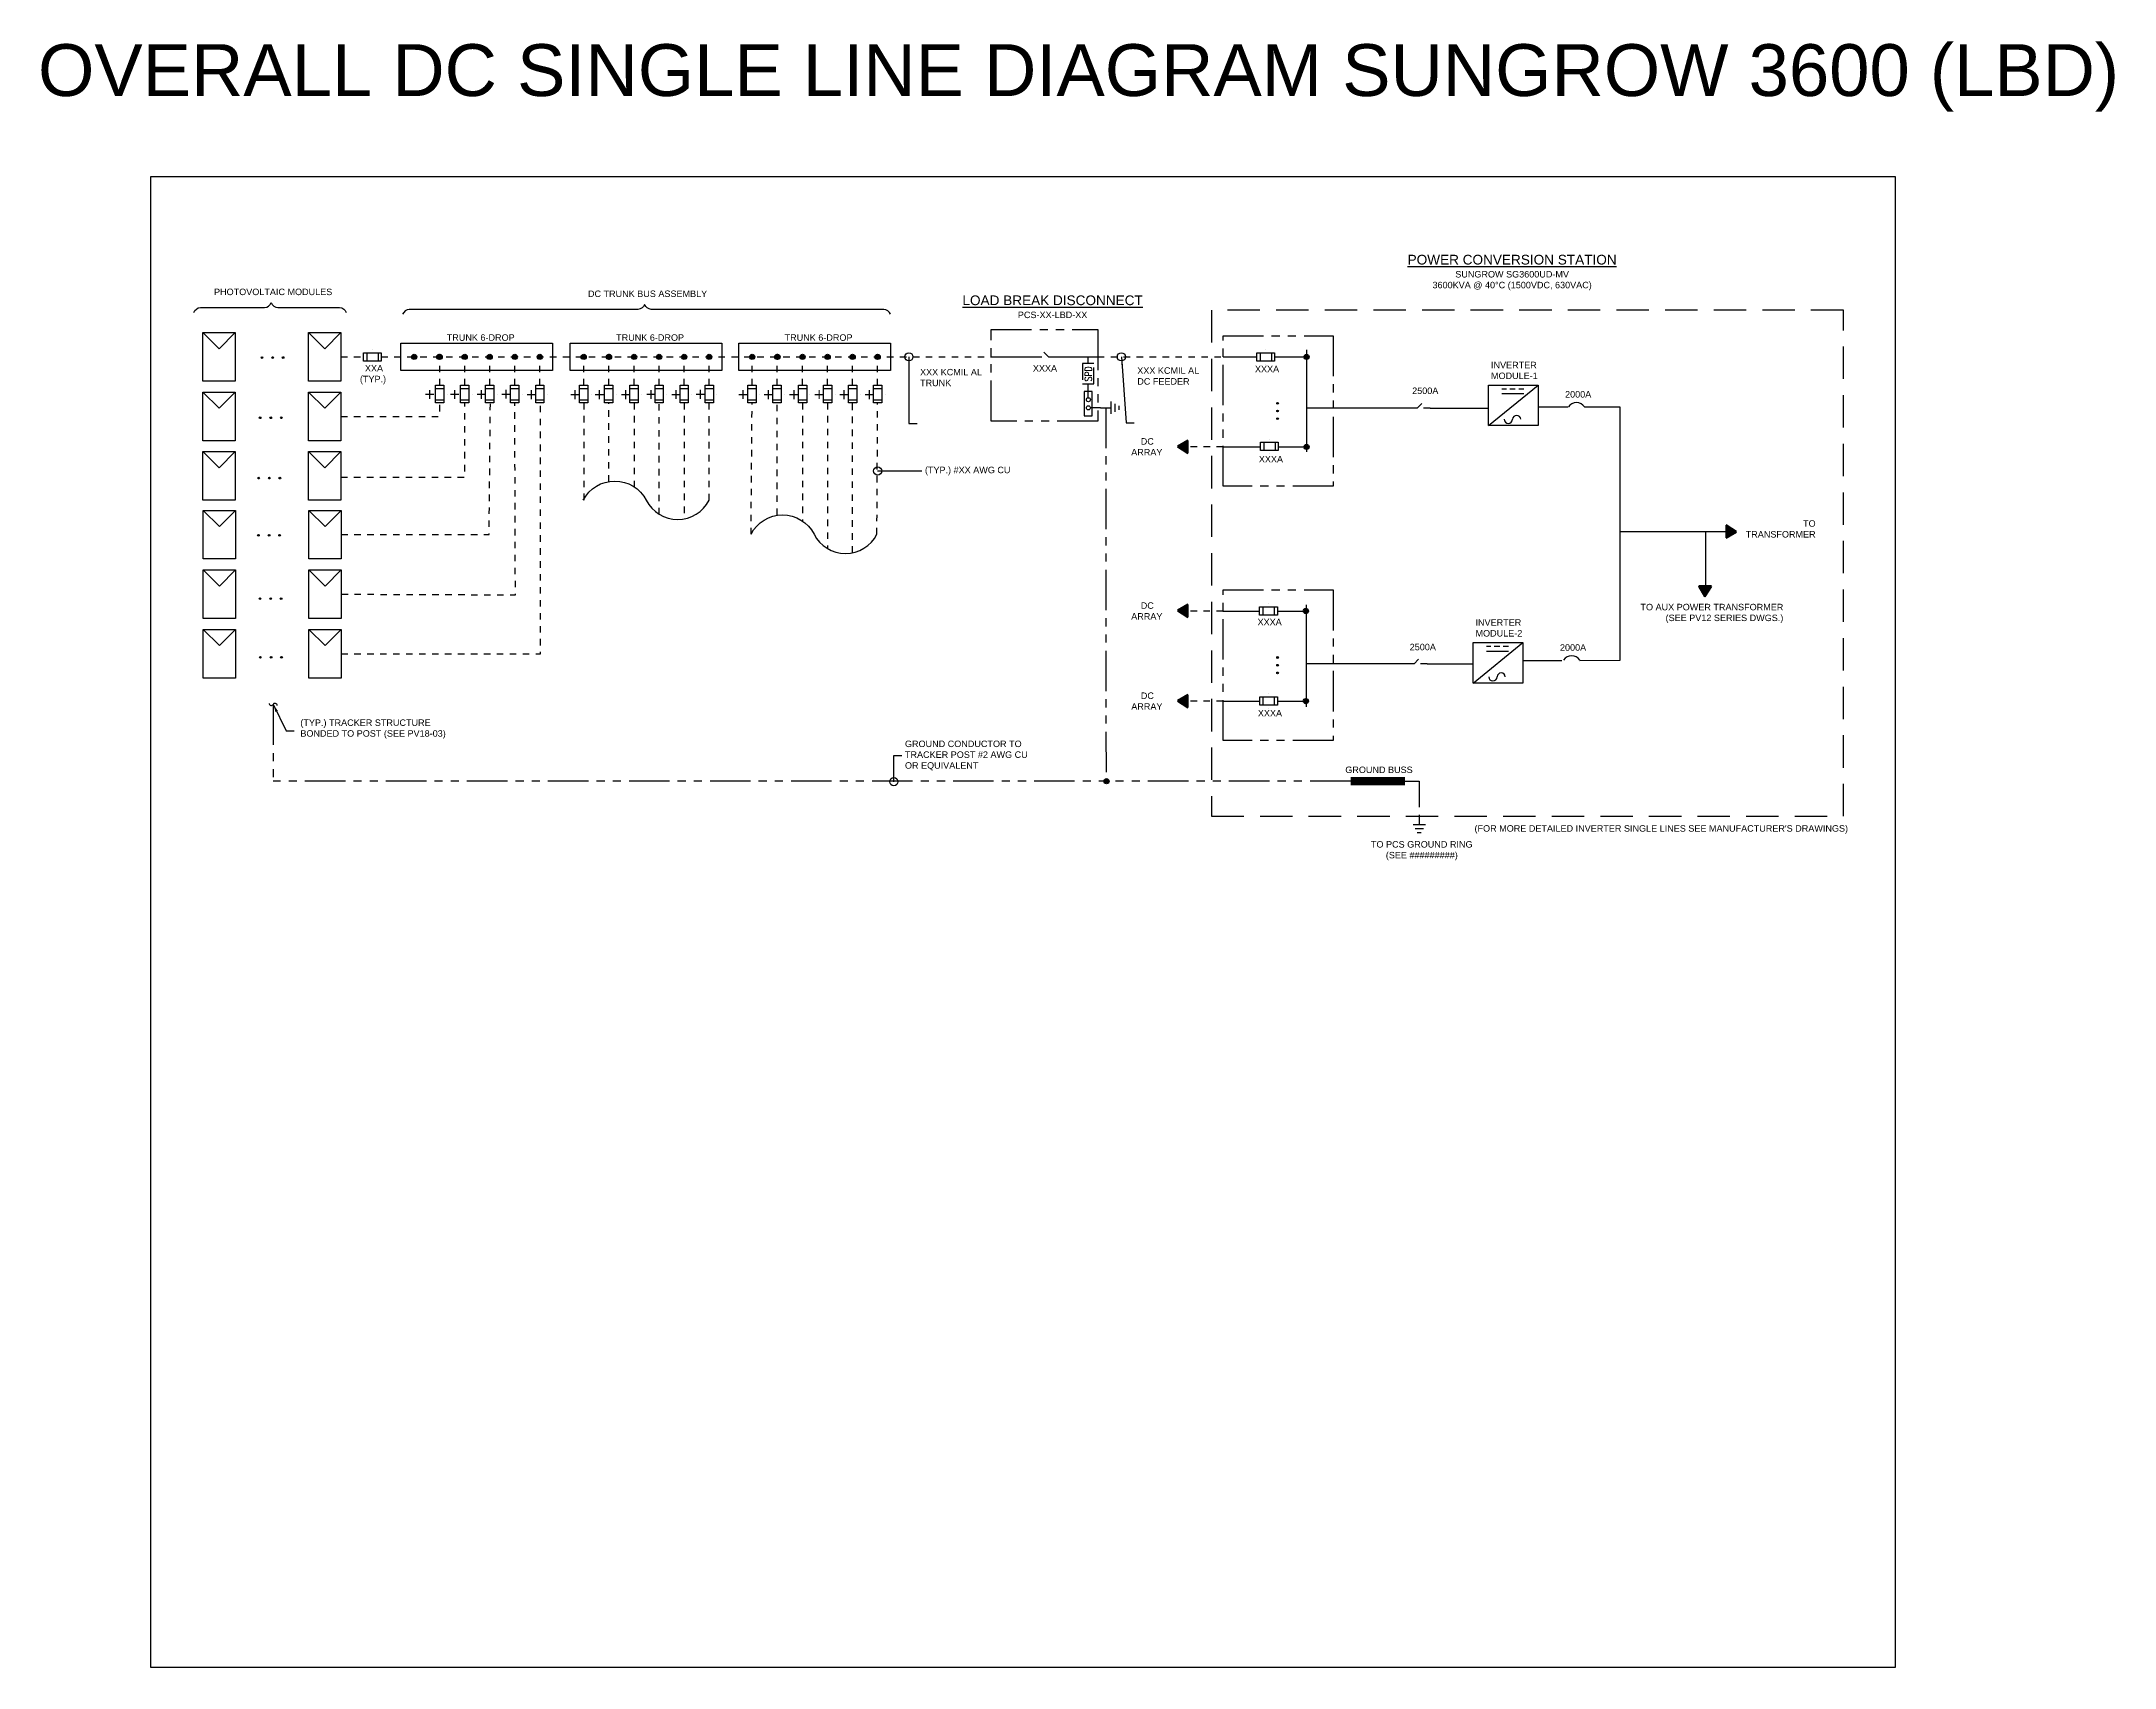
# Model space of a CAD drawing. Header units: feet. Extents: x -17 to 369, y -41 to 98.
# Drawn here: x 246.85 to 278.83, y 35.7 to 60.8 of the extents above; entities that cross this region are included whole.
import ezdxf

# ---------------------------------------------------------------- set-up
doc = ezdxf.new("R2010")
doc.units = ezdxf.units.FT
doc.header["$MEASUREMENT"] = 0
for name, pattern in [('DASHED', [0.75, 0.5, -0.25]), ('DASHED2', [0.375, 0.25, -0.125]), ('HIDDEN', [0.375, 0.25, -0.125]), ('HIDDEN4', [0.0935, 0.0625, -0.031]), ('PHANTOM2', [1.25, 0.625, -0.125, 0.125, -0.125, 0.125, -0.125])]:
    doc.linetypes.add(name, pattern=pattern)
for name, color, linetype in [('E-1LIN', 4, 'Continuous'), ('E-CABL', 133, 'HIDDEN4'), ('E-ELEC-BRDR', 171, 'DASHED2'), ('E-HVMV-EQUP', 91, 'Continuous'), ('E-LV-BUS', 32, 'Continuous'), ('E-LV-EQUP', 211, 'Continuous'), ('E-PROD-COND-06F', 4, 'Continuous'), ('E-TEXT', 7, 'Continuous'), ('G-ANNO-TEXT', 1, 'Continuous')]:
    doc.layers.add(name, color=color, linetype=linetype)
doc.layers.add('G-TABL', color=7, linetype='Continuous', lineweight=40)
doc.layers.add('PV-PCS BOUNDARY', color=224, linetype='DASHED2', lineweight=90)
doc.styles.add('FSLR_Notes', font='Simplex.shx', dxfattribs={"width": 0.8, "height": 0.109375})
doc.styles.add('NEI-A', font='arial.ttf')
doc.styles.add('T10', font='romans.shx', dxfattribs={"height": 0.1})
doc.dimstyles.new('NEI-A', dxfattribs={"dimtxt": 0.1, "dimasz": 0.125, "dimexe": 0.0625, "dimexo": 0.0625, "dimgap": 0.0625, "dimtad": 0, "dimtih": 1, "dimtoh": 1, "dimdec": 4, "dimzin": 3, "dimdsep": 46, "dimlunit": 4, "dimtxsty": 'NEI-A', "dimcen": 0, "dimadec": 0, "dimazin": 0, "dimtfac": 0.75, "dimtdec": 4, "dimtofl": 0, "dimtmove": 0, "dimatfit": 3, "dimfxl": 1, "dimfrac": 1, "dimtolj": 1, "dimtzin": 0, "dimarcsym": 0})

msp = doc.modelspace()

# ---------------------------------------------------------------- texts
at = {"layer": 'Defpoints', "color": 1, "insert": (262.849, 59.718), "char_height": 0.8, "attachment_point": 8, "style": 'NEI-A'}
msp.add_mtext('OVERALL DC SINGLE LINE DIAGRAM SUNGROW 3600 (LBD)', dxfattribs=at)
at = {"layer": 'G-ANNO-TEXT', "char_height": 0.15, "attachment_point": 2, "style": 'NEI-A'}
for s, insert in [('{\\LPOWER CONVERSION STATION\\P\\H0.66667x;\\lSUNGROW SG3600UD-MV\\P3600KVA @ 40%%DC (1500VDC, 630VAC)}', (269.538, 57.508)), ('{\\LLOAD BREAK DISCONNECT\\P\\H0.66667x;\\lPCS-XX-LBD-XX}', (262.449, 56.881)), ("{\\H0.66667x;(FOR MORE DETAILED INVERTER SINGLE LINES SEE MANUFACTURER'S DRAWINGS)}", (271.839, 48.705))]:
    msp.add_mtext(s, dxfattribs=dict(at, insert=insert))
at = {"layer": 'G-ANNO-TEXT', "style": 'NEI-A'}
for s, insert, char_height, width, attachment_point in [('PHOTOVOLTAIC MODULES', (251.336, 56.935), 0.1, 1.81785, 6), ('DC TRUNK BUS ASSEMBLY', (257.12, 56.906), 0.1, 1.93286, 6), ('\\pt0.5;TRUNK 6-DROP', (254.15, 56.23), 0.1, 1.14384, 6), ('TRUNK 6-DROP', (256.763, 56.23), 0.1, 1.14384, 6), ('TRUNK 6-DROP', (259.362, 56.23), 0.1, 1.14384, 6), ('\\A1;XXA\\P\\pi-0.07736;(TYP.)', (251.84, 55.659), 0.1, 0.23531, 4), ('XXX KCMIL AL^JTRUNK', (260.404, 55.613), 0.1, 0.98111, 4), ('\\A1;\\pi0.18661;XXXA', (261.958, 55.756), 0.1, 0.74552, 4), ('XXX KCMIL AL\\PDC FEEDER', (263.755, 55.637), 0.1, 0.97551, 4), ('\\A1;\\pi0.51683;XXXA ', (265.054, 55.745), 0.1, 1.40596, 4), ('\\A1;INVERTER MODULE-1', (269.212, 55.723), 0.1, 0.70557, 4), ('+', (252.758, 55.456), 0.2, 0.25669, 1), ('+', (253.144, 55.456), 0.2, 0.25669, 1), ('+', (253.553, 55.456), 0.2, 0.25669, 1), ('+', (253.936, 55.46), 0.2, 0.25669, 1), ('+', (254.324, 55.454), 0.2, 0.25669, 1), ('+', (255.001, 55.454), 0.2, 0.25669, 1), ('+', (255.375, 55.454), 0.2, 0.25669, 1), ('+', (255.781, 55.452), 0.2, 0.25669, 1), ('+', (256.171, 55.456), 0.2, 0.25669, 1), ('+', (256.557, 55.455), 0.2, 0.25669, 1), ('+', (256.934, 55.457), 0.2, 0.25669, 1), ('+', (257.592, 55.455), 0.2, 0.25669, 1), ('+', (257.981, 55.452), 0.2, 0.25669, 1), ('+', (258.376, 55.454), 0.2, 0.25669, 1), ('+', (258.766, 55.455), 0.2, 0.25669, 1), ('+', (259.151, 55.452), 0.2, 0.25669, 1), ('+', (259.542, 55.452), 0.2, 0.25669, 1), ('\\A1;2500A', (267.996, 55.409), 0.1, 0.55272, 4), ('\\A1;\\pi-0.08238;2000A', (270.437, 55.354), 0.1, 0.23531, 4), ('\\A1;\\pi0.02492;DC\\P\\pi-0.12245;ARRAY', (263.784, 54.545), 0.1, 0.23531, 4), ('\\A1;\\pi0.16974;XXXA ', (265.461, 54.354), 0.1, 0.71179, 4), ('(TYP.) #XX AWG CU', (260.479, 54.172), 0.1, 1.30925, 4), ('TO TRANSFORMER', (274.22, 53.277), 0.1, 1.18112, 6), ('\\A1;\\pi0.02492;DC\\P\\pi-0.12245;ARRAY', (263.784, 52.011), 0.1, 0.23531, 4), ('\\A1;\\pi0.25176;XXXA ', (265.359, 51.84), 0.1, 0.87583, 4), ('\\A1;INVERTER MODULE-2', (268.973, 51.749), 0.1, 0.70557, 4), ('TO AUX POWER TRANSFORMER (SEE PV12 SERIES DWGS.)', (273.722, 51.973), 0.1, 2.20346, 6), ('\\A1;2500A', (267.958, 51.454), 0.1, 0.23531, 4), ('\\A1;2000A', (270.276, 51.447), 0.1, 0.23531, 4), ('\\A1;\\pi0.02492;DC\\P\\pi-0.12245;ARRAY', (263.785, 50.62), 0.1, 0.23531, 4), ('(TYP.) TRACKER STRUCTURE BONDED TO POST (SEE PV18-03)', (250.844, 50.189), 0.1, 2.53409, 4), ('\\A1;\\pi0.25176;XXXA ', (265.364, 50.434), 0.1, 0.87583, 4), ('GROUND CONDUCTOR TO  TRACKER POST #2 AWG CU OR EQUIVALENT', (260.171, 49.78), 0.1, 1.95913, 4), ('\\A1;\\pi0.00422;GROUND BUSS', (266.96, 49.559), 0.1, 1.03381, 4), ('\\A1;\\pi0.45508;TO PCS GROUND RING \\P\\pi0.68441;(SEE #########)', (266.905, 48.311), 0.1, 2.46596, 4)]:
    msp.add_mtext(s, dxfattribs=dict(at, insert=insert, char_height=char_height, width=width, attachment_point=attachment_point))
at = {"layer": 'G-TABL', "insert": (262.944, 55.786), "char_height": 0.1094, "attachment_point": 3, "rotation": 90, "style": 'FSLR_Notes'}
msp.add_mtext_dynamic_manual_height_columns('SPD', width=0.02378, gutter_width=0.547, heights=[0], dxfattribs=at)

# ---------------------------------------------------------------- blocks, each defined once
blk = doc.blocks.new('1-LINE - FUSE')
at = {"layer": 'Defpoints', "color": 2}
for p, q in [((-0.114, 0.137), (-0.114, 0.137)), ((0.114, 0.137), (0.114, 0.137))]:
    blk.add_line(p, q, dxfattribs=at)
at = {"layer": 'E-HVMV-EQUP', "color": 0}
for p, q in [((-0.064, 0.223), (0.064, 0.223)), ((-0.064, 0.05), (0.064, 0.05))]:
    blk.add_line(p, q, dxfattribs=at)
blk.add_lwpolyline([(0.064, 0), (-0.064, 0), (-0.064, 0.273), (0.064, 0.273)], close=True, dxfattribs=at)
blk = doc.blocks.new('*U24')
at = {"layer": 'Defpoints', "color": 2}
for p, q in [((-0.137, 0.114), (-0.137, 0.114)), ((-0.137, -0.114), (-0.137, -0.114))]:
    blk.add_line(p, q, dxfattribs=at)
at = {"layer": 'E-HVMV-EQUP', "color": 0}
for p, q in [((-0.223, -0.064), (-0.223, 0.064)), ((-0.05, -0.064), (-0.05, 0.064))]:
    blk.add_line(p, q, dxfattribs=at)
blk.add_lwpolyline([(0, 0.064), (0, -0.064), (-0.273, -0.064), (-0.273, 0.064)], close=True, dxfattribs=at)
blk = doc.blocks.new('03')
at = {"linetype": 'Continuous'}
h = blk.add_hatch(color=256, dxfattribs=at)
h.dxf.hatch_style = 1
h.paths.add_polyline_path([(-0.04, 0, 1), (0.04, 0, 1)])
blk.add_circle((0, 0), 0.04, dxfattribs=at)
blk = doc.blocks.new('E-005')
blk.add_line((-0.384, 0), (0.384, 0.625))
blk.add_lwpolyline([(0.384, 0), (-0.384, 0), (-0.384, 0.625), (0.384, 0.625)], close=True)
at = {"layer": 'E-TEXT'}
for p, q in [((-0.108, 0.564), (-0.177, 0.564)), ((0.163, 0.488), (-0.177, 0.488)), ((0.028, 0.564), (-0.056, 0.564)), ((0.163, 0.564), (0.082, 0.564))]:
    blk.add_line(p, q, dxfattribs=at)
for centre, start, end in [((-0.078, 0.098), 180, 0), ((0.05, 0.093), 4.1036, 175.8964)]:
    blk.add_arc(centre, 0.0642, start, end, dxfattribs=at)
blk = doc.blocks.new('end break')
for centre, major_axis in [((0.016, 0.06), (-0.0162, -0.0604)), ((-0.016, -0.06), (0.0162, 0.0604))]:
    blk.add_ellipse(centre, major_axis=major_axis, ratio=0.75, start_param=3.141593, end_param=6.283185)
blk = doc.blocks.new('3-LINE - CONTINUATION SYMBOL')
at = {"layer": 'E-HVMV-EQUP', "color": 0}
blk.add_lwpolyline([(-0.1082, 0, -0.611301), (0, 0, 0.611301), (0.1082, 0)], format="xyb", dxfattribs=at)
blk = doc.blocks.new('E-015')
for p, q in [((0, 0), (0, -0.15625)), ((-0.09375, -0.15625), (0.09375, -0.15625)), ((-0.0625, -0.21875), (0.0625, -0.21875)), ((-0.03125, -0.28125), (0.03125, -0.28125))]:
    blk.add_line(p, q)
blk = doc.blocks.new('ARROW')
h = blk.add_hatch()
h.set_pattern_fill('ANSI31', color=256)
h.paths.add_polyline_path([(0, 0), (-0.074, -0.114), (0.066, -0.114)])
h = blk.add_hatch(color=256)
h.dxf.hatch_style = 1
h.paths.add_polyline_path([(0, 0), (-0.074, -0.114), (0.066, -0.114)])
blk.add_lwpolyline([(0, 0), (-0.074, -0.114), (0.066, -0.114), (0, 0)], close=True)
blk = doc.blocks.new('1LIN-DISCONNECT')
at = {"color": 4, "linetype": 'Continuous'}
for points in [[(0, 0), (0, -0.1)], [(0.071, -0.129), (0, -0.2), (0, -0.3)]]:
    blk.add_lwpolyline(points, dxfattribs=at)

# ---------------------------------------------------------------- hatches: boundary and pattern name
at = {"layer": 'E-PROD-COND-06F'}
for points in [[(250.239, 55.922, -1), (250.265, 55.922, -1)], [(250.404, 55.922, -1), (250.43, 55.922, -1)], [(250.565, 55.922, -1), (250.591, 55.922, -1)], [(265.919, 55.203, -1), (265.919, 55.229, -1)], [(265.919, 55.084, -1), (265.919, 55.111, -1)], [(250.21, 54.993, -1), (250.236, 54.993, -1)], [(250.375, 54.993, -1), (250.401, 54.993, -1)], [(250.536, 54.993, -1), (250.563, 54.993, -1)], [(265.919, 54.966, -1), (265.919, 54.992, -1)], [(250.187, 54.061, -1), (250.214, 54.061, -1)], [(250.352, 54.061, -1), (250.379, 54.061, -1)], [(250.514, 54.061, -1), (250.54, 54.061, -1)], [(250.184, 53.179, -1), (250.21, 53.179, -1)], [(250.349, 53.179, -1), (250.375, 53.179, -1)], [(250.51, 53.179, -1), (250.536, 53.179, -1)], [(250.208, 52.201, -1), (250.234, 52.201, -1)], [(250.373, 52.201, -1), (250.399, 52.201, -1)], [(250.534, 52.201, -1), (250.56, 52.201, -1)], [(250.214, 51.296, -1), (250.24, 51.296, -1)], [(250.379, 51.296, -1), (250.405, 51.296, -1)], [(250.54, 51.296, -1), (250.566, 51.296, -1)], [(265.919, 51.28, -1), (265.919, 51.306, -1)], [(265.919, 51.161, -1), (265.919, 51.187, -1)], [(265.919, 51.043, -1), (265.919, 51.069, -1)]]:
    msp.add_hatch(color=7, dxfattribs=at).paths.add_polyline_path(points)

# ---------------------------------------------------------------- linework, layer by layer
for points in [[(248.537, 58.715), (275.446, 58.715), (275.446, 35.704), (248.537, 35.704)], [(263.061, 55.021), (263.061, 55.396), (262.936, 55.396), (262.936, 55.021)]]:
    msp.add_lwpolyline(points, close=True)
for centre in [(263.001, 55.271), (263.001, 55.146)]:
    msp.add_circle(centre, 0.0312)
at = {"layer": 'E-1LIN', "linetype": 'HIDDEN'}
msp.add_lwpolyline([(262.91, 55.829), (262.91, 55.518), (263.087, 55.518), (263.087, 55.829)], close=True, dxfattribs=at)
at = {"layer": 'E-1LIN', "linetype": 'HIDDEN', "flags": 128}
for points in [[(262.999, 55.829), (262.999, 55.932)], [(262.999, 55.303), (262.999, 55.518)], [(263.189, 55.148), (263.032, 55.146)]]:
    msp.add_lwpolyline(points, dxfattribs=at)
at = {"layer": 'E-CABL', "flags": 128}
for points in [[(251.47, 55.933), (251.819, 55.933)], [(252.093, 55.933), (261.5, 55.933)], [(252.993, 55.495), (252.993, 55.933)], [(253.379, 55.495), (253.379, 55.933)], [(253.379, 55.495), (253.379, 55.933)], [(253.765, 55.495), (253.765, 55.933)], [(254.152, 55.495), (254.152, 55.933)], [(254.538, 55.495), (254.538, 55.933)], [(255.215, 55.495), (255.215, 55.933)], [(255.601, 55.495), (255.601, 55.933)], [(255.601, 55.495), (255.601, 55.933)], [(255.993, 55.495), (255.993, 55.933)], [(255.993, 55.495), (255.993, 55.933)], [(256.379, 55.495), (256.379, 55.933)], [(256.765, 55.495), (256.765, 55.933)], [(257.151, 55.495), (257.151, 55.933)], [(257.814, 55.495), (257.814, 55.933)], [(258.2, 55.495), (258.2, 55.933)], [(258.2, 55.495), (258.2, 55.933)], [(258.592, 55.495), (258.592, 55.933)], [(258.592, 55.495), (258.592, 55.933)], [(258.978, 55.495), (258.978, 55.933)], [(259.364, 55.495), (259.364, 55.933)], [(259.75, 55.495), (259.75, 55.933)], [(263.145, 55.933), (265.078, 55.933)], [(251.47, 54.074), (253.379, 54.074), (253.379, 55.222)], [(251.47, 55.014), (252.993, 55.014), (252.993, 55.222)], [(251.475, 53.189), (253.756, 53.189), (253.775, 55.222)], [(251.475, 51.351), (254.547, 51.351), (254.547, 55.222)], [(251.479, 52.27), (254.161, 52.26), (254.152, 55.222)], [(255.215, 55.222), (255.215, 53.72)], [(255.601, 54.008), (255.601, 55.222)], [(255.993, 55.222), (255.993, 53.927)], [(256.379, 53.504), (256.379, 55.222)], [(256.765, 55.222), (256.765, 53.429)], [(257.151, 53.72), (257.151, 55.222)], [(257.797, 53.196), (257.797, 53.196), (257.813, 55.222)], [(258.199, 53.493), (258.199, 55.222)], [(258.592, 55.222), (258.592, 53.397)], [(258.978, 55.222), (258.978, 52.974)], [(259.364, 52.911), (259.364, 55.222)], [(259.738, 53.196), (259.75, 55.222)], [(265.078, 54.544), (264.504, 54.544)], [(265.077, 52.009), (264.503, 52.009)], [(265.077, 50.619), (264.503, 50.619)]]:
    msp.add_lwpolyline(points, dxfattribs=at)
at = {"layer": 'E-ELEC-BRDR', "linetype": 'DASHED'}
msp.add_lwpolyline([(274.648, 48.842), (274.648, 56.653), (264.899, 56.653), (264.899, 48.842)], close=True, dxfattribs=at)
at = {"layer": 'E-HVMV-EQUP'}
for centre in [(270.53, 55.078), (270.456, 51.169)]:
    msp.add_arc(centre, 0.15, 33.7664, 146.2336, dxfattribs=at)
at = {"layer": 'E-LV-BUS', "flags": 128}
for points in [[(266.366, 56.04), (266.366, 54.466)], [(261.5, 55.933), (262.184, 55.933)], [(262.484, 55.933), (263.169, 55.933)], [(265.078, 55.933), (265.601, 55.933)], [(265.875, 55.933), (266.366, 55.933)], [(267.972, 55.141), (266.366, 55.141)], [(268.272, 55.141), (269.174, 55.141)], [(269.942, 55.162), (270.402, 55.162)], [(270.655, 55.161), (271.2, 55.162), (271.202, 51.246), (270.581, 51.244)], [(265.078, 54.544), (265.657, 54.544)], [(265.93, 54.544), (266.366, 54.544)], [(271.201, 53.237), (272.915, 53.238)], [(272.519, 53.237), (272.519, 52.3)], [(265.077, 52.009), (265.643, 52.009)], [(265.918, 52.009), (266.353, 52.009)], [(266.359, 52.106), (266.359, 50.531)], [(267.925, 51.196), (266.368, 51.193)], [(268.225, 51.196), (268.935, 51.196)], [(270.303, 51.239), (269.703, 51.239)], [(265.078, 50.619), (265.644, 50.619)], [(265.918, 50.619), (266.354, 50.619)]]:
    msp.add_lwpolyline(points, dxfattribs=at)
at = {"layer": 'E-LV-EQUP', "flags": 128}
for points in [[(249.34, 56.308), (249.59, 56.058), (249.84, 56.308), (249.84, 55.558), (249.34, 55.558), (249.34, 56.308), (249.84, 56.308)], [(250.97, 56.308), (251.22, 56.058), (251.47, 56.308), (251.47, 55.558), (250.97, 55.558), (250.97, 56.308), (251.47, 56.308)], [(249.34, 55.389), (249.59, 55.139), (249.84, 55.389), (249.84, 54.639), (249.34, 54.639), (249.34, 55.389), (249.84, 55.389)], [(250.97, 55.389), (251.22, 55.139), (251.47, 55.389), (251.47, 54.639), (250.97, 54.639), (250.97, 55.389), (251.47, 55.389)], [(249.34, 54.47), (249.59, 54.22), (249.84, 54.47), (249.84, 53.72), (249.34, 53.72), (249.34, 54.47), (249.84, 54.47)], [(250.97, 54.47), (251.22, 54.22), (251.47, 54.47), (251.47, 53.72), (250.97, 53.72), (250.97, 54.47), (251.47, 54.47)], [(249.344, 53.564), (249.594, 53.314), (249.844, 53.564), (249.844, 52.814), (249.344, 52.814), (249.344, 53.564), (249.844, 53.564)], [(250.975, 53.564), (251.225, 53.314), (251.475, 53.564), (251.475, 52.814), (250.975, 52.814), (250.975, 53.564), (251.475, 53.564)], [(249.344, 52.645), (249.594, 52.395), (249.844, 52.645), (249.844, 51.895), (249.344, 51.895), (249.344, 52.645), (249.844, 52.645)], [(250.975, 52.645), (251.225, 52.395), (251.475, 52.645), (251.475, 51.895), (250.975, 51.895), (250.975, 52.645), (251.475, 52.645)], [(249.344, 51.726), (249.594, 51.476), (249.844, 51.726), (249.844, 50.976), (249.344, 50.976), (249.344, 51.726), (249.844, 51.726)], [(250.975, 51.726), (251.225, 51.476), (251.475, 51.726), (251.475, 50.976), (250.975, 50.976), (250.975, 51.726), (251.475, 51.726)]]:
    msp.add_lwpolyline(points, dxfattribs=at)
for points in [[(252.394, 56.146), (254.734, 56.146), (254.734, 55.72), (252.394, 55.72)], [(255.007, 56.146), (257.348, 56.146), (257.348, 55.72), (255.007, 55.72)], [(257.606, 56.146), (259.947, 56.146), (259.947, 55.72), (257.606, 55.72)]]:
    msp.add_lwpolyline(points, close=True, dxfattribs=at)
at = {"layer": 'E-LV-EQUP', "linetype": 'PHANTOM2', "flags": 128}
for points in [[(263.268, 55.148), (263.273, 49.382), (250.424, 49.382)], [(250.424, 50.569), (250.424, 49.382)], [(267.045, 49.386), (263.273, 49.382)], [(267.883, 49.386), (268.106, 49.386), (268.106, 48.867)]]:
    msp.add_lwpolyline(points, dxfattribs=at)
at = {"layer": 'E-PROD-COND-06F', "color": 8, "linetype": 'PHANTOM2'}
for points in [[(261.5, 56.355), (263.145, 56.355), (263.145, 54.943), (261.5, 54.943)], [(265.078, 56.259), (266.778, 56.259), (266.778, 53.935), (265.078, 53.935)], [(265.078, 52.336), (266.778, 52.336), (266.778, 50.012), (265.078, 50.012)]]:
    msp.add_lwpolyline(points, close=True, dxfattribs=at)
at = {"layer": 'E-PROD-COND-06F', "const_width": 0.13}
msp.add_lwpolyline([(267.045, 49.386), (267.883, 49.386)], dxfattribs=at)
at = {"layer": 'E-PROD-COND-06F', "color": 7}
for centre in [(250.252, 55.922), (250.417, 55.922), (250.578, 55.922), (265.919, 55.216), (265.919, 55.098), (250.223, 54.993), (250.388, 54.993), (250.55, 54.993), (265.919, 54.979), (250.201, 54.061), (250.366, 54.061), (250.527, 54.061), (250.197, 53.179), (250.362, 53.179), (250.523, 53.179), (250.221, 52.201), (250.386, 52.201), (250.547, 52.201), (250.227, 51.296), (250.392, 51.296), (250.553, 51.296), (265.919, 51.293), (265.919, 51.174), (265.919, 51.056)]:
    msp.add_circle(centre, 0.0131, dxfattribs=at)
at = {"layer": 'G-ANNO-TEXT', "flags": 128}
for points in [[(249.199, 56.618, -0.298343), (249.302, 56.694), (250.291, 56.694, 0.298343), (250.394, 56.77, 0.298343), (250.497, 56.694), (251.45, 56.694, -0.298343), (251.552, 56.618)], [(259.947, 56.59, 0.298343), (259.844, 56.665), (256.257, 56.665, -0.298343), (256.155, 56.741, -0.298343), (256.052, 56.665), (252.524, 56.665, 0.298343), (252.422, 56.59)]]:
    msp.add_lwpolyline(points, format="xyb", dxfattribs=at)

# ---------------------------------------------------------------- block references
at = {"xscale": 8.972762316823077, "yscale": 8.972762316823077, "zscale": 8.972762316823077}
for p in [(256.18, 53.72), (258.768, 53.196)]:
    msp.add_blockref('3-LINE - CONTINUATION SYMBOL', p, dxfattribs=at)
at = {"layer": 'E-1LIN', "rotation": 90}
msp.add_blockref('1LIN-DISCONNECT', (262.184, 55.933), dxfattribs=at)
at = {"layer": 'E-1LIN'}
for p in [(269.558, 54.872), (269.319, 50.898)]:
    msp.add_blockref('E-005', p, dxfattribs=at)
at = {"layer": 'E-1LIN', "xscale": -1}
for name, p, rotation in [('E-015', (263.189, 55.148), 90), ('1LIN-DISCONNECT', (268.272, 55.141), 270), ('1LIN-DISCONNECT', (268.225, 51.196), 270)]:
    msp.add_blockref(name, p, dxfattribs=dict(at, rotation=rotation))
msp.add_blockref('E-015', (268.106, 48.867), dxfattribs=at)
at = {"layer": 'E-HVMV-EQUP', "zscale": 2, "rotation": 270}
for p in [(252.601, 55.933), (252.987, 55.933), (252.993, 55.933), (253.379, 55.933), (253.379, 55.933), (253.765, 55.933), (254.152, 55.933), (254.538, 55.933), (255.215, 55.933), (255.601, 55.933), (255.606, 55.933), (255.993, 55.933), (255.993, 55.933), (256.379, 55.933), (256.765, 55.933), (257.151, 55.933), (257.814, 55.933), (258.2, 55.933), (258.205, 55.933), (258.592, 55.933), (258.592, 55.933), (258.978, 55.933), (259.364, 55.933), (259.75, 55.933), (266.366, 55.933), (266.366, 54.544), (266.356, 52.01), (266.356, 50.62), (263.279, 49.384)]:
    msp.add_blockref('03', p, dxfattribs=at)
at = {"layer": 'E-LV-EQUP', "rotation": 270}
for name, p in [('1-LINE - FUSE', (251.819, 55.933)), ('1-LINE - FUSE', (265.601, 55.933)), ('*U24', (252.993, 55.222)), ('*U24', (253.379, 55.222)), ('*U24', (253.765, 55.222)), ('*U24', (254.152, 55.222)), ('*U24', (254.538, 55.222)), ('*U24', (255.215, 55.222)), ('*U24', (255.601, 55.222)), ('*U24', (255.993, 55.222)), ('*U24', (256.379, 55.222)), ('*U24', (256.765, 55.222)), ('*U24', (257.151, 55.222)), ('*U24', (257.813, 55.222)), ('*U24', (258.199, 55.222)), ('*U24', (258.592, 55.222)), ('*U24', (258.978, 55.222)), ('*U24', (259.364, 55.222)), ('*U24', (259.75, 55.222)), ('1-LINE - FUSE', (265.657, 54.55)), ('1-LINE - FUSE', (265.643, 52.011)), ('1-LINE - FUSE', (265.644, 50.621))]:
    msp.add_blockref(name, p, dxfattribs=at)
at = {"layer": 'E-LV-EQUP', "xscale": 0.5000000033, "yscale": 0.5000000033, "zscale": 0.5000000033, "rotation": 90}
msp.add_blockref('end break', (250.424, 50.569), dxfattribs=at)
at = {"layer": 'PV-PCS BOUNDARY', "xscale": 1.39854621569094, "yscale": 1.39854621569094, "zscale": 1.39854621569094}
for p, rotation in [((264.374, 54.551), 89.99999999999999), ((273, 53.232), 270), ((272.509, 52.233), 180), ((264.374, 52.017), 89.99999999999999), ((264.374, 50.626), 89.99999999999999)]:
    msp.add_blockref('ARROW', p, dxfattribs=dict(at, rotation=rotation))

msp.set_redraw_order([(e.dxf.handle, doc.entitydb.next_handle()) for e in msp.query("TEXT MTEXT ATTDEF DIMENSION ARC_DIMENSION")])  # texts and dimensions are drawn at this point

# ---------------------------------------------------------------- leaders
at = {"layer": 'G-ANNO-TEXT', "annotation_type": 0, "has_hookline": 1, "hookline_direction": 0}
for points, override, text_width in [([(260.232, 55.933), (260.232, 54.905), (260.357, 54.905)], {"dimgap": 0.046875, "dimtad": 0, "dimtxsty": 'T10', "dimldrblk": 'DotBlank'}, 0.949), ([(263.51, 55.933), (263.584, 54.917), (263.709, 54.917)], {"dimgap": 0.046875, "dimtad": 0, "dimtxsty": 'T10', "dimldrblk": 'DotBlank'}, 0.949), ([(259.75, 54.172), (260.432, 54.172)], {"dimgap": 0.046875, "dimtad": 0, "dimtxsty": 'T10', "dimldrblk": 'DotBlank'}, 1.3), ([(250.424, 50.573), (250.625, 50.159), (250.75, 50.159)], {"dimgap": 0.046875, "dimtad": 0, "dimtxsty": 'T10'}, 2.228), ([(259.999, 49.376), (259.999, 49.78), (260.124, 49.78)], {"dimgap": 0.046875, "dimtad": 0, "dimtxsty": 'T10', "dimldrblk": 'DotBlank'}, 1.879)]:
    msp.add_leader(points, dimstyle='NEI-A', override=override, dxfattribs=dict(at, text_width=text_width))

doc.saveas('drawing.dxf')
